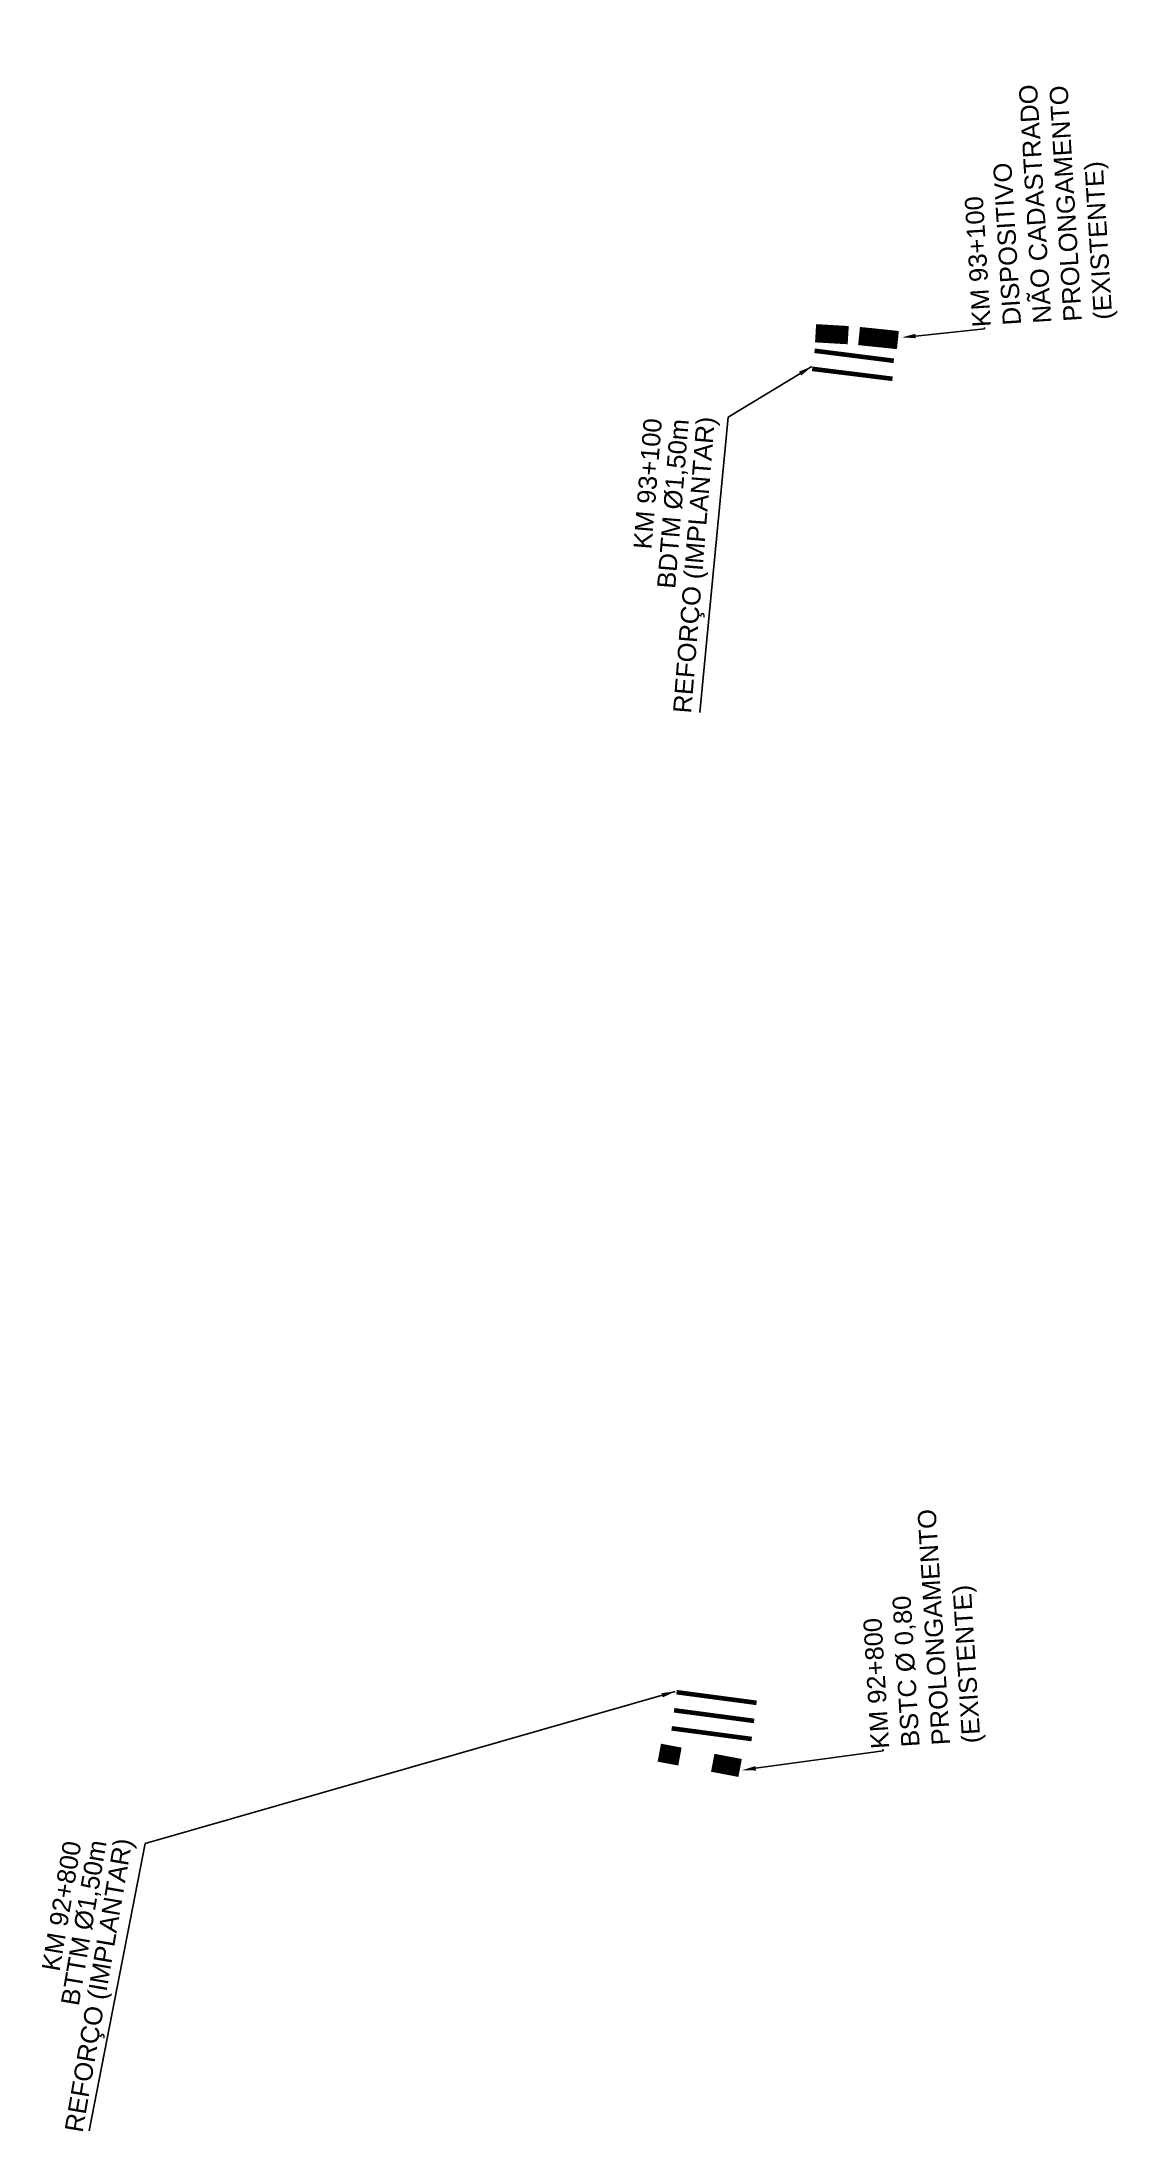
# Model space of a CAD drawing. Header units: metres. Extents: x 290209 to 324422, y 7399791 to 7463837.
# Drawn here: x 296328.7 to 296564.6, y 7459748.5 to 7460206.6 of the extents above; entities that cross this region are included whole.
import ezdxf
from ezdxf import colors
from ezdxf.entities.mleader import LeaderData, LeaderLine
from ezdxf.math import Vec2, Vec3

# ---------------------------------------------------------------- set-up
doc = ezdxf.new("R2010")
doc.units = ezdxf.units.M
for name, color, linetype in [('_DRENAGEM _TEXTOS_TIC', 2, 'Continuous'), ('_DRENAGEM_AMPLIAÇÃO DE BUEIRO-TIC', 23, 'Continuous'), ('BUEIRO_1.5', 50, 'Continuous'), ('BUEIRO_TEXTO', 2, 'Continuous')]:
    doc.layers.add(name, color=color, linetype=linetype)
doc.styles.add('$0$DIM', font='arial.ttf', dxfattribs={"width": 0.8})
doc.styles.add('ARIAL', font='arial.ttf')
doc.styles.get("Standard").update_dxf_attribs({"font": 'simplex.shx'})
doc.dimstyles.get("Standard").update_dxf_attribs({"dimtxt": 0.18, "dimasz": 0.18, "dimexe": 0.18, "dimexo": 0.0625, "dimgap": 0.09, "dimtad": 0, "dimtih": 1, "dimtoh": 1, "dimdec": 4, "dimzin": 0, "dimdsep": 46, "dimtxsty": 'Standard', "dimcen": 0.09, "dimadec": 0, "dimazin": 0, "dimtfac": 1, "dimtdec": 4, "dimtofl": 0, "dimtmove": 0, "dimatfit": 3, "dimfxl": 1, "dimtolj": 1, "dimtzin": 0, "dimarcsym": 0})

msp = doc.modelspace()

# ---------------------------------------------------------------- texts
at = {"layer": 'BUEIRO_TEXTO', "style": '$0$DIM'}
for s, rotation, p in [('KM 93+100', 85.40652, (296462.293, 7460095.218, 4)), ('REFORÇO (IMPLANTAR) ', 85.40652, (296470.979, 7460059.249, 4)), ('BDTM Ø1,50m', 85.40652, (296467.478, 7460086.583, 4)), ('REFORÇO (IMPLANTAR) ', 80.35255, (296337.599, 7459748.038, -658)), ('KM 92+800', 80.35255, (296332.545, 7459783.369, -658)), ('BTTM Ø1,50m', 80.35255, (296336.758, 7459775.806, -658))]:
    msp.add_text(s, height=4, rotation=rotation, dxfattribs=at).set_placement(p)

# ---------------------------------------------------------------- linework, layer by layer
at = {"layer": '_DRENAGEM_AMPLIAÇÃO DE BUEIRO-TIC', "const_width": 4}
for points, elevation in [([(296505.4, 7460142.268), (296498.248, 7460142.685)], 657.131), ([(296464.002, 7459831.483), (296468.527, 7459830.626)], -0.821), ([(296475.708, 7459829.267), (296481.718, 7459828.129)], -0.821)]:
    msp.add_lwpolyline(points, dxfattribs=dict(at, elevation=elevation))
msp.add_lwpolyline([(296507.772, 7460142.079), (296516.292, 7460141.195)], dxfattribs=at)
at = {"layer": 'BUEIRO_1.5', "ltscale": 5, "const_width": 1.005}
for points in [[(296515.39, 7460136.653), (296498.029, 7460138.849)], [(296515.095, 7460132.701), (296497.501, 7460134.884)], [(296485.316, 7459842.409), (296467.774, 7459844.747)], [(296484.787, 7459838.444), (296467.245, 7459840.782)], [(296484.259, 7459834.479), (296466.717, 7459836.817)]]:
    msp.add_lwpolyline(points, dxfattribs=at)

msp.set_redraw_order([(e.dxf.handle, doc.entitydb.next_handle()) for e in msp.query("TEXT MTEXT ATTDEF DIMENSION ARC_DIMENSION")])  # texts and dimensions are drawn at this point

# ---------------------------------------------------------------- leaders
at = {"layer": '_DRENAGEM _TEXTOS_TIC'}
ml = msp.add_multileader_mtext('Standard', dxfattribs=at)
ml.set_content('KM 93+100\\PDISPOSITIVO\\PNÃO CADASTRADO\\PPROLONGAMENTO\\P(EXISTENTE)', color=256, style='ARIAL')
ml.set_leader_properties()
ml.build(insert=Vec2(0, 0))
ml.multileader.update_dxf_attribs({"text_right_attachment_type": 6, "dogleg_length": 0.36, "arrow_head_size": 3})
ctx = ml.context
ctx.base_point, ctx.arrow_head_size, ctx.landing_gap_size, ctx.plane_origin, ctx.plane_x_axis, ctx.plane_y_axis = Vec3(296535.245, 7460143.982), 3, 0.09, Vec3(296698.266, 7459983.257), Vec3(-0.061104, 0.9981314), Vec3(-0.9981314, -0.061104)
ctx.right_attachment = 6
notes = []
notes.append((ctx, [(0, (1, 1, 0), (296535.267, 7460143.623), (-0.061104, 0.9981314), 0.36, [(0, [(296517.184, 7460141.781)], 0, [])])]))
ctx.mtext.insert, ctx.mtext.text_direction, ctx.mtext.rotation, ctx.mtext.width, ctx.mtext.defined_height, ctx.mtext.flow_direction = Vec3(296532.656, 7460143.914), Vec3(-0.061104, 0.9981314), 1.6319384, 60.83702, 40.175, 5
ml = msp.add_multileader_mtext('Standard', dxfattribs=at)
ml.set_content('KM 92+800\\PBSTC Ø 0,80\\PPROLONGAMENTO\\P(EXISTENTE)', color=256, style='ARIAL')
ml.set_leader_properties()
ml.build(insert=Vec2(0, 0))
ml.multileader.update_dxf_attribs({"text_right_attachment_type": 6, "dogleg_length": 0.36, "arrow_head_size": 3})
ctx = ml.context
ctx.base_point, ctx.arrow_head_size, ctx.landing_gap_size, ctx.plane_origin, ctx.plane_x_axis, ctx.plane_y_axis = Vec3(296513.01, 7459832.263), 3, 0.09, Vec3(296675.54, 7459671.508), Vec3(-0.061104, 0.9981314), Vec3(-0.9981314, -0.061104)
ctx.right_attachment = 6
notes.append((ctx, [(0, (1, 1, 0), (296513.032, 7459831.904), (-0.061104, 0.9981314), 0.36, [(0, [(296482.147, 7459827.642)], 0, [])])]))
ctx.mtext.insert, ctx.mtext.text_direction, ctx.mtext.rotation, ctx.mtext.width, ctx.mtext.flow_direction = Vec3(296510.421, 7459832.195), Vec3(-0.061104, 0.9981314), 1.6319384, 51.1678, 5
at = {"layer": 'BUEIRO_TEXTO'}
for points in [[(296497.436, 7460135.408, 728.722), (296479.085, 7460124.313, 728.722), (296472.91, 7460059.519, 728.722)], [(296467.505, 7459844.896, 728.722), (296351.332, 7459811.541, 728.722), (296339.08, 7459748.557, 728.722)]]:
    msp.add_leader(points, dimstyle='Standard', override={"dimasz": 3}, dxfattribs=at)
for ctx, leaders in notes:
    for number, flags, end, landing, length, lines in leaders:
        leader = LeaderData()
        leader.index, (leader.has_last_leader_line, leader.has_dogleg_vector, leader.attachment_direction) = number, flags
        leader.last_leader_point, leader.dogleg_vector, leader.dogleg_length = Vec3(end), Vec3(landing), length
        for number, points, colour, breaks in lines:
            line = LeaderLine()
            line.index, line.vertices, line.color, line.breaks = number, Vec3.list(points), colors.encode_raw_color(colour), breaks
            leader.lines.append(line)
        ctx.leaders.append(leader)

doc.saveas('drawing.dxf')
